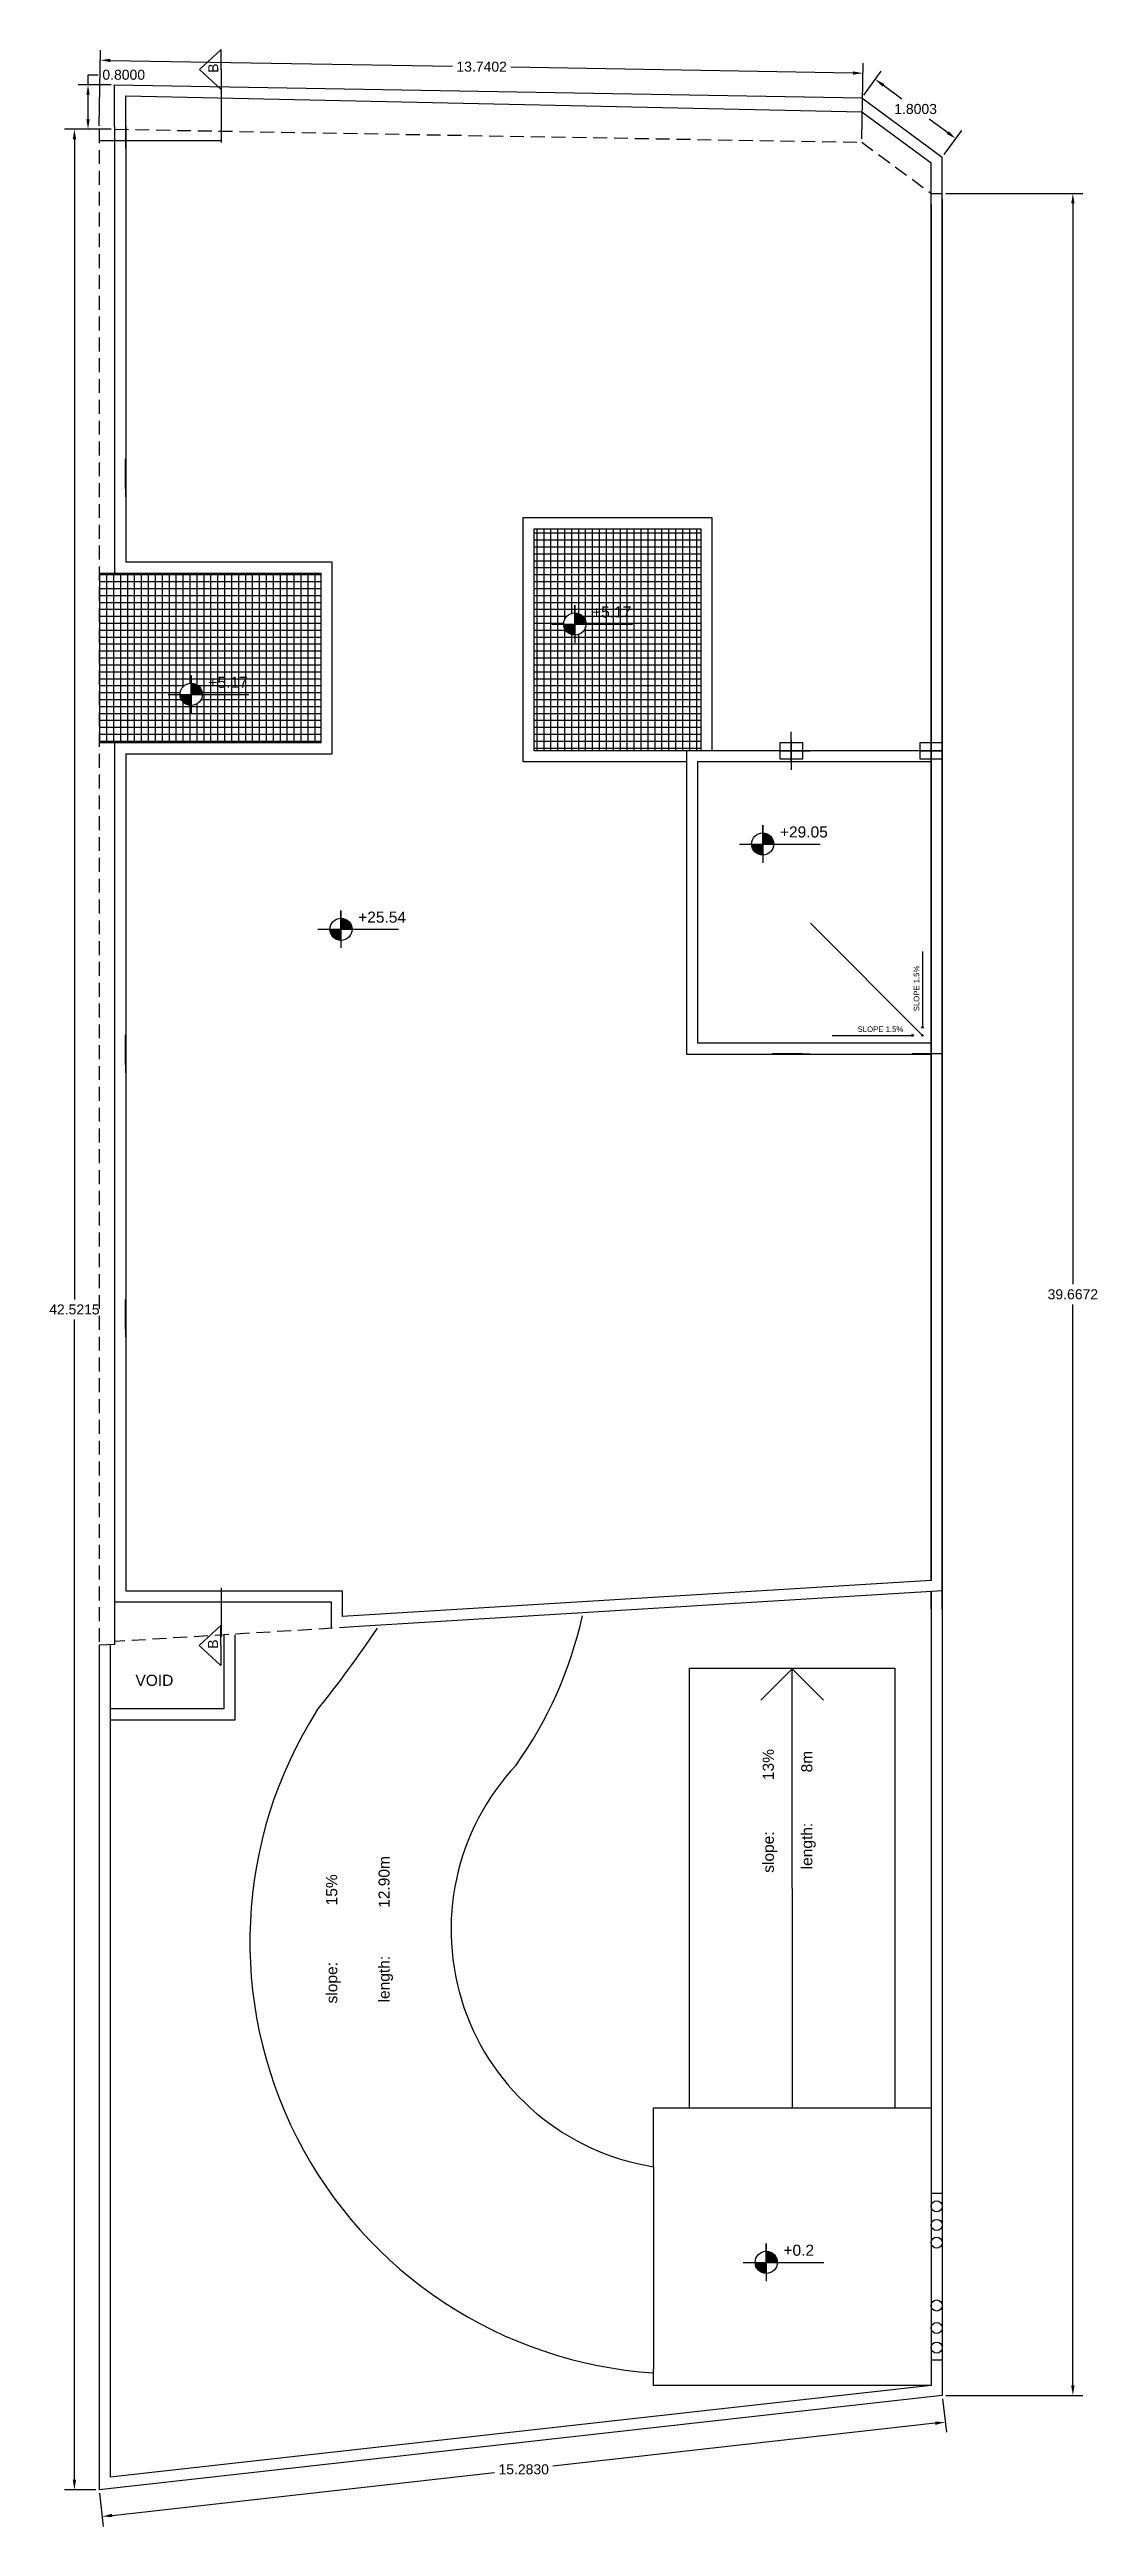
# Model space of a CAD drawing. Header units: inches. Extents: x 116 to 385, y -28932 to 7645.
# Drawn here: x 244.15 to 263.03, y 50.22 to 94.84 of the extents above; entities that cross this region are included whole.
import ezdxf

# ---------------------------------------------------------------- set-up
doc = ezdxf.new("R2010")
doc.units = ezdxf.units.IN
doc.header["$MEASUREMENT"] = 0
doc.linetypes.add('DASHED2', pattern=[0.375, 0.25, -0.125])
doc.styles.get("Standard").update_dxf_attribs({"font": 'arial.ttf'})
doc.dimstyles.get("Standard").update_dxf_attribs({"dimtxt": 0.18, "dimasz": 0.18, "dimexe": 0.18, "dimexo": 0.0625, "dimgap": 0.09, "dimtad": 0, "dimtih": 1, "dimtoh": 1, "dimdec": 4, "dimzin": 0, "dimdsep": 46, "dimtxsty": 'Standard', "dimcen": 0.09, "dimadec": 0, "dimazin": 0, "dimtfac": 1, "dimtdec": 4, "dimtofl": 0, "dimtmove": 0, "dimatfit": 3, "dimfxl": 1, "dimtolj": 1, "dimtzin": 0, "dimarcsym": 0})

msp = doc.modelspace()

# ---------------------------------------------------------------- texts
at = {"attachment_point": 1, "rotation": 90}
for s, width, heights, insert, char_height in [('B', 1.1155648, [0], (247.01172, 94.42019), 0.18), ('SLOPE 1.5%', 0.8194436, [0.12562], (259.72135, 77.51459), 0.1), ('B', 1.1155648, [0], (247.00661, 66.03119), 0.18)]:
    msp.add_mtext_dynamic_manual_height_columns(s, width=width, gutter_width=1, heights=heights, dxfattribs=dict(at, insert=insert, char_height=char_height))
at = {"attachment_point": 1}
for s, width, heights, insert, char_height in [('+5.17', 0.4837455, [0.20423], (253.92634, 84.80796), 0.2), ('+5.17', 0.4837455, [0.20423], (247.01483, 83.54091), 0.2), ('+29.05', 0.8467652, [0.22977], (257.31088, 80.84499), 0.2), ('+25.54', 0.7290008, [0.17973], (249.71325, 79.30994), 0.2), ('SLOPE 1.5%', 0.8194436, [0.12562], (258.71001, 77.24105), 0.1), ('VOID', 0.7418839, [0.20696], (245.70055, 65.56214), 0.2), ('+0.2', 0.7815672, [0.17874], (257.37401, 55.2957), 0.2)]:
    msp.add_mtext_dynamic_manual_height_columns(s, width=width, gutter_width=1, heights=heights, dxfattribs=dict(at, insert=insert, char_height=char_height))
note = msp.add_mtext_dynamic_manual_height_columns('\\pi-0.6,l0.8,t0.8;slope:', width=1.0696142, gutter_width=0, heights=[0.46082, 0], dxfattribs=dict(insert=(257.00112, 61.79467), char_height=0.2, attachment_point=1, rotation=90))
for column, words in zip(note.columns.linked_columns, ['\\pl0.8,t0,0.8;^I13%']):
    column.text = words
note = msp.add_mtext_dynamic_manual_height_columns('\\pi-0.6,l0.8,t0.8;length:', width=1.0897244, gutter_width=0.05625, heights=[0.39835, 0], dxfattribs=dict(insert=(257.6951, 61.8571), char_height=0.2, attachment_point=1, rotation=90))
for column, words in zip(note.columns.linked_columns, ['\\pl0.8,t0,0.8;^I8m']):
    column.text = words
note = msp.add_mtext_dynamic_manual_height_columns('\\pi-0.6,l0.8,t0.8,2.6;length:', width=1.1035502, gutter_width=0, heights=[0.34861, 0], dxfattribs=dict(insert=(250.07924, 59.45972), char_height=0.2, attachment_point=1, rotation=90))
for column, words in zip(note.columns.linked_columns, ['\\pl0.8,t0,0.8,2.6;^I12.90m']):
    column.text = words
note = msp.add_mtext_dynamic_manual_height_columns('\\pi-0.6,l0.8,t0.8;slope:', width=1.1660029, gutter_width=0, heights=[0.38353, 0], dxfattribs=dict(insert=(249.13549, 59.44192), char_height=0.2, attachment_point=1, rotation=90))
for column, words in zip(note.columns.linked_columns, ['\\pl0.8,t0,0.8;^I15%']):
    column.text = words

# ---------------------------------------------------------------- blocks, each defined once
blk = doc.blocks.new('*U2')
blk.add_lwpolyline([(-0.2, 0), (0.2, 0), (0.2, -0.3), (-0.2, -0.3)], close=True)
blk = doc.blocks.new('*D321')
at = {"color": 0, "lineweight": -2, "transparency": 16777216}
for p, q in [((245.262, 94.204), (244.666, 94.204)), ((244.846, 94.204), (244.846, 94.384)), ((244.846, 94.384), (245.026, 94.384)), ((244.846, 93.584), (244.846, 94.024)), ((245.262, 93.404), (244.666, 93.404))]:
    blk.add_line(p, q, dxfattribs=at)
at = {"color": 0, "transparency": 16777216}
for points in [[(244.816, 94.024), (244.876, 94.024), (244.846, 94.204)], [(244.816, 93.584), (244.876, 93.584), (244.846, 93.404)]]:
    blk.add_solid(points, dxfattribs=at)
at = {"layer": 'Defpoints', "color": 0, "transparency": 16777216}
for p in [(244.846, 94.204), (245.325, 94.204), (245.325, 93.404)]:
    blk.add_point(p, dxfattribs=at)
at = {"color": 0, "transparency": 16777216, "insert": (245.489, 94.384), "char_height": 0.18, "attachment_point": 5}
blk.add_mtext('\\A1;0.8000', dxfattribs=at)
blk = doc.blocks.new('*D327')
at = {"color": 0, "lineweight": -2, "transparency": 16777216}
for p, q in [((260.297, 92.248), (262.768, 92.248)), ((262.588, 92.068), (262.588, 72.597)), ((262.588, 52.761), (262.588, 72.233)), ((260.297, 52.581), (262.768, 52.581))]:
    blk.add_line(p, q, dxfattribs=at)
at = {"color": 0, "transparency": 16777216}
for points in [[(262.558, 92.068), (262.618, 92.068), (262.588, 92.248)], [(262.558, 52.761), (262.618, 52.761), (262.588, 52.581)]]:
    blk.add_solid(points, dxfattribs=at)
at = {"layer": 'Defpoints', "color": 0, "transparency": 16777216}
for p in [(260.235, 92.248), (260.235, 52.581), (262.588, 52.581)]:
    blk.add_point(p, dxfattribs=at)
at = {"color": 0, "transparency": 16777216, "insert": (262.588, 72.415), "char_height": 0.18, "attachment_point": 5}
blk.add_mtext('\\A1;39.6672', dxfattribs=at)
blk = doc.blocks.new('*D328')
at = {"color": 0, "lineweight": -2, "transparency": 16777216}
for p, q in [((260.242, 52.519), (260.309, 51.919)), ((260.11, 52.078), (253.219, 51.307)), ((245.279, 50.418), (252.17, 51.19)), ((245.053, 50.819), (245.121, 50.219))]:
    blk.add_line(p, q, dxfattribs=at)
at = {"color": 0, "transparency": 16777216}
for points in [[(260.107, 52.108), (260.113, 52.049), (260.289, 52.098)], [(245.276, 50.448), (245.283, 50.388), (245.101, 50.398)]]:
    blk.add_solid(points, dxfattribs=at)
at = {"layer": 'Defpoints', "color": 0, "transparency": 16777216}
for p in [(260.235, 52.581), (245.047, 50.881), (245.101, 50.398)]:
    blk.add_point(p, dxfattribs=at)
at = {"color": 0, "transparency": 16777216, "insert": (252.695, 51.248), "char_height": 0.18, "attachment_point": 5}
blk.add_mtext('\\A1;15.2830', dxfattribs=at)
blk = doc.blocks.new('*D329')
at = {"color": 0, "lineweight": -2, "transparency": 16777216}
for p, q in [((244.984, 93.402), (244.421, 93.402)), ((244.601, 93.222), (244.601, 72.324)), ((244.601, 51.061), (244.601, 71.96)), ((244.984, 50.881), (244.421, 50.881))]:
    blk.add_line(p, q, dxfattribs=at)
at = {"color": 0, "transparency": 16777216}
for points in [[(244.571, 93.222), (244.631, 93.222), (244.601, 93.402)], [(244.571, 51.061), (244.631, 51.061), (244.601, 50.881)]]:
    blk.add_solid(points, dxfattribs=at)
at = {"layer": 'Defpoints', "color": 0, "transparency": 16777216}
for p in [(244.601, 93.402), (245.047, 93.402), (245.047, 50.881)]:
    blk.add_point(p, dxfattribs=at)
at = {"color": 0, "transparency": 16777216, "insert": (244.601, 72.142), "char_height": 0.18, "attachment_point": 5}
blk.add_mtext('\\A1;42.5215', dxfattribs=at)
blk = doc.blocks.new('*D330')
at = {"color": 0, "lineweight": -2, "transparency": 16777216}
for p, q in [((258.822, 94.018), (259.137, 94.447)), ((259.175, 94.195), (259.508, 93.95)), ((260.335, 93.341), (260.002, 93.586)), ((260.272, 92.951), (260.587, 93.38))]:
    blk.add_line(p, q, dxfattribs=at)
at = {"color": 0, "transparency": 16777216}
for points in [[(259.193, 94.219), (259.157, 94.171), (259.03, 94.302)], [(260.353, 93.365), (260.317, 93.317), (260.48, 93.235)]]:
    blk.add_solid(points, dxfattribs=at)
at = {"layer": 'Defpoints', "color": 0, "transparency": 16777216}
for p in [(258.785, 93.968), (260.235, 92.901), (260.48, 93.235)]:
    blk.add_point(p, dxfattribs=at)
at = {"color": 0, "transparency": 16777216, "insert": (259.755, 93.768), "char_height": 0.18, "attachment_point": 5}
blk.add_mtext('\\A1;1.8003', dxfattribs=at)
blk = doc.blocks.new('*D331')
at = {"color": 0, "lineweight": -2, "transparency": 16777216}
for p, q in [((245.048, 93.465), (245.071, 94.827)), ((245.248, 94.644), (251.413, 94.539)), ((258.626, 94.416), (252.461, 94.521)), ((258.786, 93.231), (258.809, 94.593))]:
    blk.add_line(p, q, dxfattribs=at)
at = {"color": 0, "transparency": 16777216}
for points in [[(245.248, 94.674), (245.247, 94.614), (245.068, 94.647)], [(258.626, 94.446), (258.625, 94.386), (258.806, 94.413)]]:
    blk.add_solid(points, dxfattribs=at)
at = {"layer": 'Defpoints', "color": 0, "transparency": 16777216}
for p in [(258.806, 94.413), (245.047, 93.402), (258.785, 93.168)]:
    blk.add_point(p, dxfattribs=at)
at = {"color": 0, "transparency": 16777216, "insert": (251.937, 94.53), "char_height": 0.18, "attachment_point": 5}
blk.add_mtext('\\A1;13.7402', dxfattribs=at)

# ---------------------------------------------------------------- dimensions: what is measured, and where the dimension line sits
for p1, p2, distance, picture, middle in [((245.04653, 93.40243), (258.78472, 93.16807), 1.24487, '*D331', (251.93686, 94.52994)), ((258.78472, 93.96807), (260.23472, 92.90104), 0.41411, '*D330', (259.75517, 93.76809)), ((260.23472, 52.58104), (245.04653, 50.88096), 0.48572, '*D328', (252.69466, 51.2483))]:
    dim = msp.add_aligned_dim(p1=p1, p2=p2, distance=distance, dimstyle='Standard')
    dim.commit()
    dim.dimension.update_dxf_attribs({"geometry": picture, "text_midpoint": middle})
for base, p1, p2, picture, middle in [((244.8458, 94.20353), (245.32472, 93.40353), (245.32472, 94.20353), '*D321', (245.48912, 94.38353)), ((244.60145, 93.40243), (245.04653, 50.88096), (245.04653, 93.40243), '*D329', (244.60145, 72.1417)), ((262.58813, 52.58104), (260.23472, 92.24822), (260.23472, 52.58104), '*D327', (262.58813, 72.41463))]:
    dim = msp.add_linear_dim(base=base, p1=p1, p2=p2, angle=90, dimstyle='Standard')
    dim.commit()
    dim.dimension.update_dxf_attribs({"geometry": picture, "text_midpoint": middle})

# ---------------------------------------------------------------- hatches: boundary and pattern name
h = msp.add_hatch()
h.set_pattern_fill('ANSI37', color=256, angle=45)
h.set_pattern_definition([(90, (11.31104, 0.13075), (-0.125, 3e-17), []), (180, (11.31104, 0.13075), (-3e-17, -0.125), [])])
h.paths.add_polyline_path([(249.04653, 85.40353), (245.04653, 85.40353), (245.04653, 82.35353), (249.04653, 82.35353)])
h.paths.add_polyline_path([(246.90473, 83.22207, -1), (246.50473, 83.22207, -1)], flags=16)
h.paths.add_polyline_path([(255.88472, 82.20753), (255.88472, 86.20753), (252.88472, 86.20753), (252.88472, 82.20753)])
h.paths.add_polyline_path([(253.41624, 84.48912, -1), (253.81624, 84.48912, -1)], flags=16)
h.paths.add_polyline_path([(246.94928, 83.23088), (247.75624, 83.23088), (247.75624, 83.64302), (246.94928, 83.64302)], flags=24)
h.paths.add_polyline_path([(253.86079, 84.49793), (254.66775, 84.49793), (254.66775, 84.91007), (253.86079, 84.91007)], flags=24)
h = msp.add_hatch(color=256)
h.dxf.hatch_style = 1
h.paths.add_polyline_path([(253.61624, 84.68912), (253.61624, 84.48912), (253.81624, 84.48912, 0.41421356)])
h.paths.add_polyline_path([(253.61624, 84.28912), (253.61624, 84.48912), (253.41624, 84.48912, 0.41421356)])
h = msp.add_hatch(color=256)
h.dxf.hatch_style = 1
h.paths.add_polyline_path([(246.70473, 83.42207), (246.70473, 83.22207), (246.90473, 83.22207, 0.41421356)])
h.paths.add_polyline_path([(246.70473, 83.02207), (246.70473, 83.22207), (246.50473, 83.22207, 0.41421356)])
h = msp.add_hatch(color=256)
h.dxf.hatch_style = 1
h.paths.add_polyline_path([(257.00078, 80.72615), (257.00078, 80.52615), (257.20078, 80.52615, 0.41421356)])
h.paths.add_polyline_path([(257.00078, 80.32615), (257.00078, 80.52615), (256.80078, 80.52615, 0.41421356)])
h = msp.add_hatch(color=256)
h.dxf.hatch_style = 1
h.paths.add_polyline_path([(249.40315, 79.19111), (249.40315, 78.99111), (249.60315, 78.99111, 0.41421356)])
h.paths.add_polyline_path([(249.40315, 78.79111), (249.40315, 78.99111), (249.20315, 78.99111, 0.41421356)])
h = msp.add_hatch(color=256)
h.dxf.hatch_style = 1
h.paths.add_polyline_path([(259.86614, 77.08092, 1), (259.89187, 77.08092, 1)])
h = msp.add_hatch(color=256)
h.dxf.hatch_style = 1
h.paths.add_polyline_path([(257.06391, 55.17686), (257.06391, 54.97686), (257.26391, 54.97686, 0.41421356)])
h.paths.add_polyline_path([(257.06391, 54.77686), (257.06391, 54.97686), (256.86391, 54.97686, 0.41421356)])

# ---------------------------------------------------------------- linework, layer by layer
for p, q in [((247.24653, 94.83932), (246.85143, 94.47932)), ((247.24653, 94.47932), (247.24653, 94.83932)), ((245.32472, 93.45353), (245.32472, 94.20353)), ((245.32472, 94.20353), (258.78472, 93.96807)), ((247.24653, 94.11932), (246.85143, 94.47932)), ((247.24653, 94.47932), (247.24653, 93.16665)), ((247.24653, 94.47932), (247.24653, 94.11932)), ((245.52472, 93.25553), (245.52472, 94.00553)), ((245.52472, 94.00553), (258.78472, 93.71976)), ((258.78472, 93.96807), (260.23472, 92.90104)), ((258.78472, 93.71976), (260.03472, 92.7999)), ((245.32472, 93.45353), (245.32472, 85.40353)), ((245.52472, 93.05753), (245.52472, 93.59709)), ((245.52472, 93.45353), (245.52472, 85.60353)), ((245.52472, 93.45353), (245.52472, 92.91397)), ((245.04653, 93.20243), (245.19653, 93.20243)), ((245.19653, 93.20243), (247.24653, 93.20243)), ((245.32472, 93.25553), (245.32472, 87.12553)), ((258.71635, 93.02007), (258.7168, 93.01974)), ((260.23472, 92.15104), (260.23472, 92.90104)), ((260.03472, 92.0499), (260.03472, 92.7999)), ((260.03472, 92.24822), (260.23472, 92.24822)), ((260.03472, 92.0499), (260.03472, 67.26153)), ((260.03472, 92.0499), (260.03472, 67.26153)), ((260.03472, 67.26153), (260.03472, 92.0499)), ((260.03472, 91.67007), (260.03472, 91.92007)), ((260.23472, 66.74154), (260.23472, 92.15104)), ((260.23472, 92.15104), (260.23472, 52.58104)), ((260.03472, 90.37007), (260.03472, 90.27007)), ((245.52272, 86.92753), (245.52272, 87.46709)), ((260.03472, 86.92753), (260.03472, 87.46709)), ((245.52272, 87.32353), (245.52272, 86.78397)), ((260.03472, 87.32353), (260.03472, 86.78397)), ((252.68472, 82.00753), (252.68472, 86.40753)), ((252.68472, 86.40753), (256.08472, 86.40753)), ((252.88472, 82.20753), (252.88472, 86.20753)), ((252.88472, 86.20753), (255.88472, 86.20753)), ((253.38472, 86.40753), (255.38472, 86.40753)), ((255.88472, 86.20753), (255.88472, 82.20753)), ((256.08472, 86.40753), (256.08472, 82.20753)), ((249.04653, 85.40353), (245.04653, 85.40353)), ((249.24653, 85.60353), (245.52472, 85.60353)), ((249.04653, 82.35353), (249.04653, 85.40353)), ((249.24653, 82.15353), (249.24653, 85.60353)), ((253.61624, 84.48912), (253.61624, 84.82844)), ((253.61624, 84.82844), (253.61624, 84.15251)), ((253.19893, 84.48912), (254.65376, 84.48912)), ((246.70473, 83.22207), (246.70473, 83.56139)), ((246.70473, 83.56139), (246.70473, 82.88546)), ((246.28741, 83.22207), (247.74225, 83.22207)), ((257.51472, 82.00753), (257.51472, 82.54709)), ((260.03472, 82.00753), (260.03472, 82.54709)), ((245.04653, 82.35353), (249.04653, 82.35353)), ((245.32272, 82.20553), (245.32272, 76.74553)), ((245.32272, 82.15353), (245.32472, 82.15353)), ((245.32472, 82.35353), (245.32472, 66.99553)), ((245.32472, 82.35353), (245.32472, 76.94353)), ((245.52472, 82.15353), (245.52472, 67.07353)), ((245.52472, 82.15353), (249.24653, 82.15353)), ((255.82572, 82.20753), (252.88472, 82.20753)), ((255.88472, 82.20753), (252.88472, 82.20753)), ((260.03572, 82.20753), (255.62572, 82.20753)), ((255.62572, 82.20753), (255.62572, 80.87474)), ((257.31672, 82.20553), (257.85628, 82.20553)), ((257.51472, 82.40353), (257.51472, 81.86397)), ((260.23272, 82.20553), (259.69316, 82.20553)), ((259.83672, 82.20553), (260.23472, 82.20553)), ((260.03472, 82.40353), (260.03472, 81.86397)), ((255.62572, 82.00753), (252.68472, 82.00753)), ((260.03572, 82.00753), (255.82572, 82.00753)), ((255.82572, 82.00753), (255.82572, 79.16353)), ((256.08472, 82.00753), (255.82572, 82.00753)), ((255.62572, 80.87474), (255.62572, 79.82474)), ((257.00078, 80.52615), (257.00078, 80.86546)), ((257.00078, 80.86546), (257.00078, 80.18954)), ((260.03472, 80.83113), (260.03472, 78.16428)), ((256.58346, 80.52615), (258.0383, 80.52615)), ((260.03472, 80.53473), (260.03472, 80.23833)), ((260.03472, 79.94193), (260.03472, 79.64553)), ((255.62572, 79.83474), (255.62572, 79.82474)), ((255.62572, 79.82474), (255.62572, 76.74353)), ((248.98583, 78.99111), (250.44067, 78.99111)), ((249.40315, 78.99111), (249.40315, 79.33042)), ((249.40315, 79.33042), (249.40315, 78.6545)), ((255.82572, 79.16353), (255.82572, 76.94353)), ((259.879, 77.08092), (257.85918, 79.10075)), ((260.03472, 79.34913), (260.03472, 79.05269)), ((259.879, 78.5893), (259.879, 77.23649)), ((260.03472, 78.75629), (260.03472, 78.45989)), ((259.859, 77.23649), (259.899, 77.23649)), ((259.879, 77.20812), (259.859, 77.23649)), ((259.899, 77.23649), (259.879, 77.20812)), ((245.52272, 76.54753), (245.52272, 77.08709)), ((245.52272, 76.94353), (245.52272, 76.40397)), ((255.82572, 76.94353), (260.03572, 76.94353)), ((258.25458, 77.08092), (259.69411, 77.08092)), ((259.69411, 77.06092), (259.69411, 77.10092)), ((259.69411, 77.10092), (259.72248, 77.08092)), ((259.72248, 77.08092), (259.69411, 77.06092)), ((260.03472, 76.54753), (260.03472, 77.08709)), ((260.03472, 76.94353), (260.03472, 76.40397)), ((255.62572, 76.74353), (260.03572, 76.74353)), ((257.71272, 76.74553), (257.17316, 76.74553)), ((257.31672, 76.74553), (257.85628, 76.74553)), ((260.23272, 76.74553), (259.69316, 76.74553)), ((245.52272, 71.78553), (245.52272, 72.32509)), ((260.03472, 71.78553), (260.03472, 72.32509)), ((245.32472, 71.98353), (245.32472, 67.19353)), ((245.52272, 72.18153), (245.52272, 71.64197)), ((260.03472, 72.18153), (260.03472, 71.64197)), ((245.32472, 67.39153), (245.32472, 67.14153)), ((260.03472, 67.58953), (260.03472, 67.26153)), ((245.32472, 67.14153), (245.3239, 67.08154)), ((245.32472, 67.08154), (245.32472, 66.10999)), ((245.52472, 67.07353), (249.42672, 67.07353)), ((247.24653, 67.12595), (247.24653, 66.25025)), ((260.03672, 67.26165), (249.42672, 66.61166)), ((249.42672, 67.07353), (249.42672, 66.61166)), ((260.23672, 67.07353), (249.62672, 66.42354)), ((260.03472, 66.74154), (260.03472, 67.06116)), ((260.03472, 67.06116), (260.03472, 66.74154)), ((260.03472, 67.06116), (260.03472, 67.04997)), ((260.03472, 67.06116), (260.03472, 52.7599)), ((260.03672, 66.77353), (260.03672, 67.06128)), ((260.03672, 67.06128), (260.03672, 66.62997)), ((245.32472, 66.87353), (249.22672, 66.87353)), ((249.22672, 66.87353), (249.22672, 66.39903)), ((245.32472, 66.10999), (245.04653, 66.09294)), ((245.04653, 66.09294), (245.04653, 50.88096)), ((245.24653, 66.09294), (245.24653, 51.1046)), ((247.24142, 66.45031), (246.84632, 66.09031)), ((247.24142, 65.73031), (246.84632, 66.09031)), ((247.24142, 66.09031), (247.24142, 66.45031)), ((247.24142, 66.09031), (247.24142, 65.73031)), ((247.29653, 64.95294), (247.29653, 66.28078)), ((247.49653, 64.75294), (247.49653, 66.28078)), ((255.68008, 57.77208), (255.68008, 65.68308)), ((255.68008, 65.68308), (259.38008, 65.68308)), ((257.53008, 65.67161), (256.96506, 65.10526)), ((257.53472, 57.76061), (257.53008, 65.67161)), ((257.53008, 65.67161), (258.09577, 65.10592)), ((259.38008, 65.68308), (259.38008, 57.77208)), ((245.24653, 64.95294), (247.29653, 64.95294)), ((245.24653, 64.75294), (247.49653, 64.75294)), ((255.68008, 57.76061), (255.68008, 64.68556)), ((259.38008, 64.68556), (259.38008, 57.76061)), ((255.03472, 57.76061), (260.03472, 57.76061)), ((255.03476, 56.6988), (255.03476, 57.76061)), ((255.03476, 56.6988), (255.03476, 53.05134)), ((260.23472, 56.21822), (260.03517, 56.21825)), ((256.64659, 54.97686), (258.10143, 54.97686)), ((257.06391, 54.97686), (257.06391, 55.31618)), ((257.06391, 55.31618), (257.06391, 54.64025)), ((260.03472, 53.21822), (260.23472, 53.21822)), ((260.03472, 52.7599), (245.24653, 51.1046)), ((255.03472, 52.76061), (255.03476, 53.05134)), ((260.03472, 52.7599), (255.03472, 52.76061)), ((260.23472, 52.58104), (245.04653, 50.88096))]:
    msp.add_line(p, q)
at = {"linetype": 'DASHED2'}
for p, q in [((245.04653, 93.40243), (245.04653, 66.09294)), ((245.32472, 93.40353), (258.78472, 93.16807)), ((258.78472, 93.16807), (260.03472, 92.24822)), ((249.62672, 66.42354), (245.32472, 66.15999))]:
    msp.add_line(p, q, dxfattribs=at)
for centre, radius in [((253.61624, 84.48912), 0.2), ((246.70473, 83.22207), 0.2), ((257.00078, 80.52615), 0.2), ((249.40315, 78.99111), 0.2), ((259.879, 77.08092), 0.01286), ((260.13495, 55.98761), 0.09978), ((260.13495, 55.65183), 0.09978), ((260.13495, 55.33166), 0.09978), ((257.06391, 54.97686), 0.2), ((260.13495, 54.19936), 0.09978), ((260.13495, 53.79328), 0.09978), ((260.13495, 53.44188), 0.09978)]:
    msp.add_circle(centre, radius)
for centre, radius, start, end in [((246.59913, 68.18829), 7.32073, 324.471616, 347.679707), ((232.57026, 78.10833), 21.04551, 321.183101, 326.197251), ((255.5465, 60.75392), 7.78479, 147.677712, 266.230866), ((255.71367, 60.97325), 4.32804, 136.833303, 260.975201)]:
    msp.add_arc(centre, radius, start, end)

# ---------------------------------------------------------------- block references
for p in [(257.51472, 82.35553), (260.03572, 82.35753)]:
    msp.add_blockref('*U2', p)

msp.set_redraw_order([(e.dxf.handle, doc.entitydb.next_handle()) for e in msp.query("TEXT MTEXT ATTDEF DIMENSION ARC_DIMENSION")])  # texts and dimensions are drawn at this point

doc.saveas('drawing.dxf')
